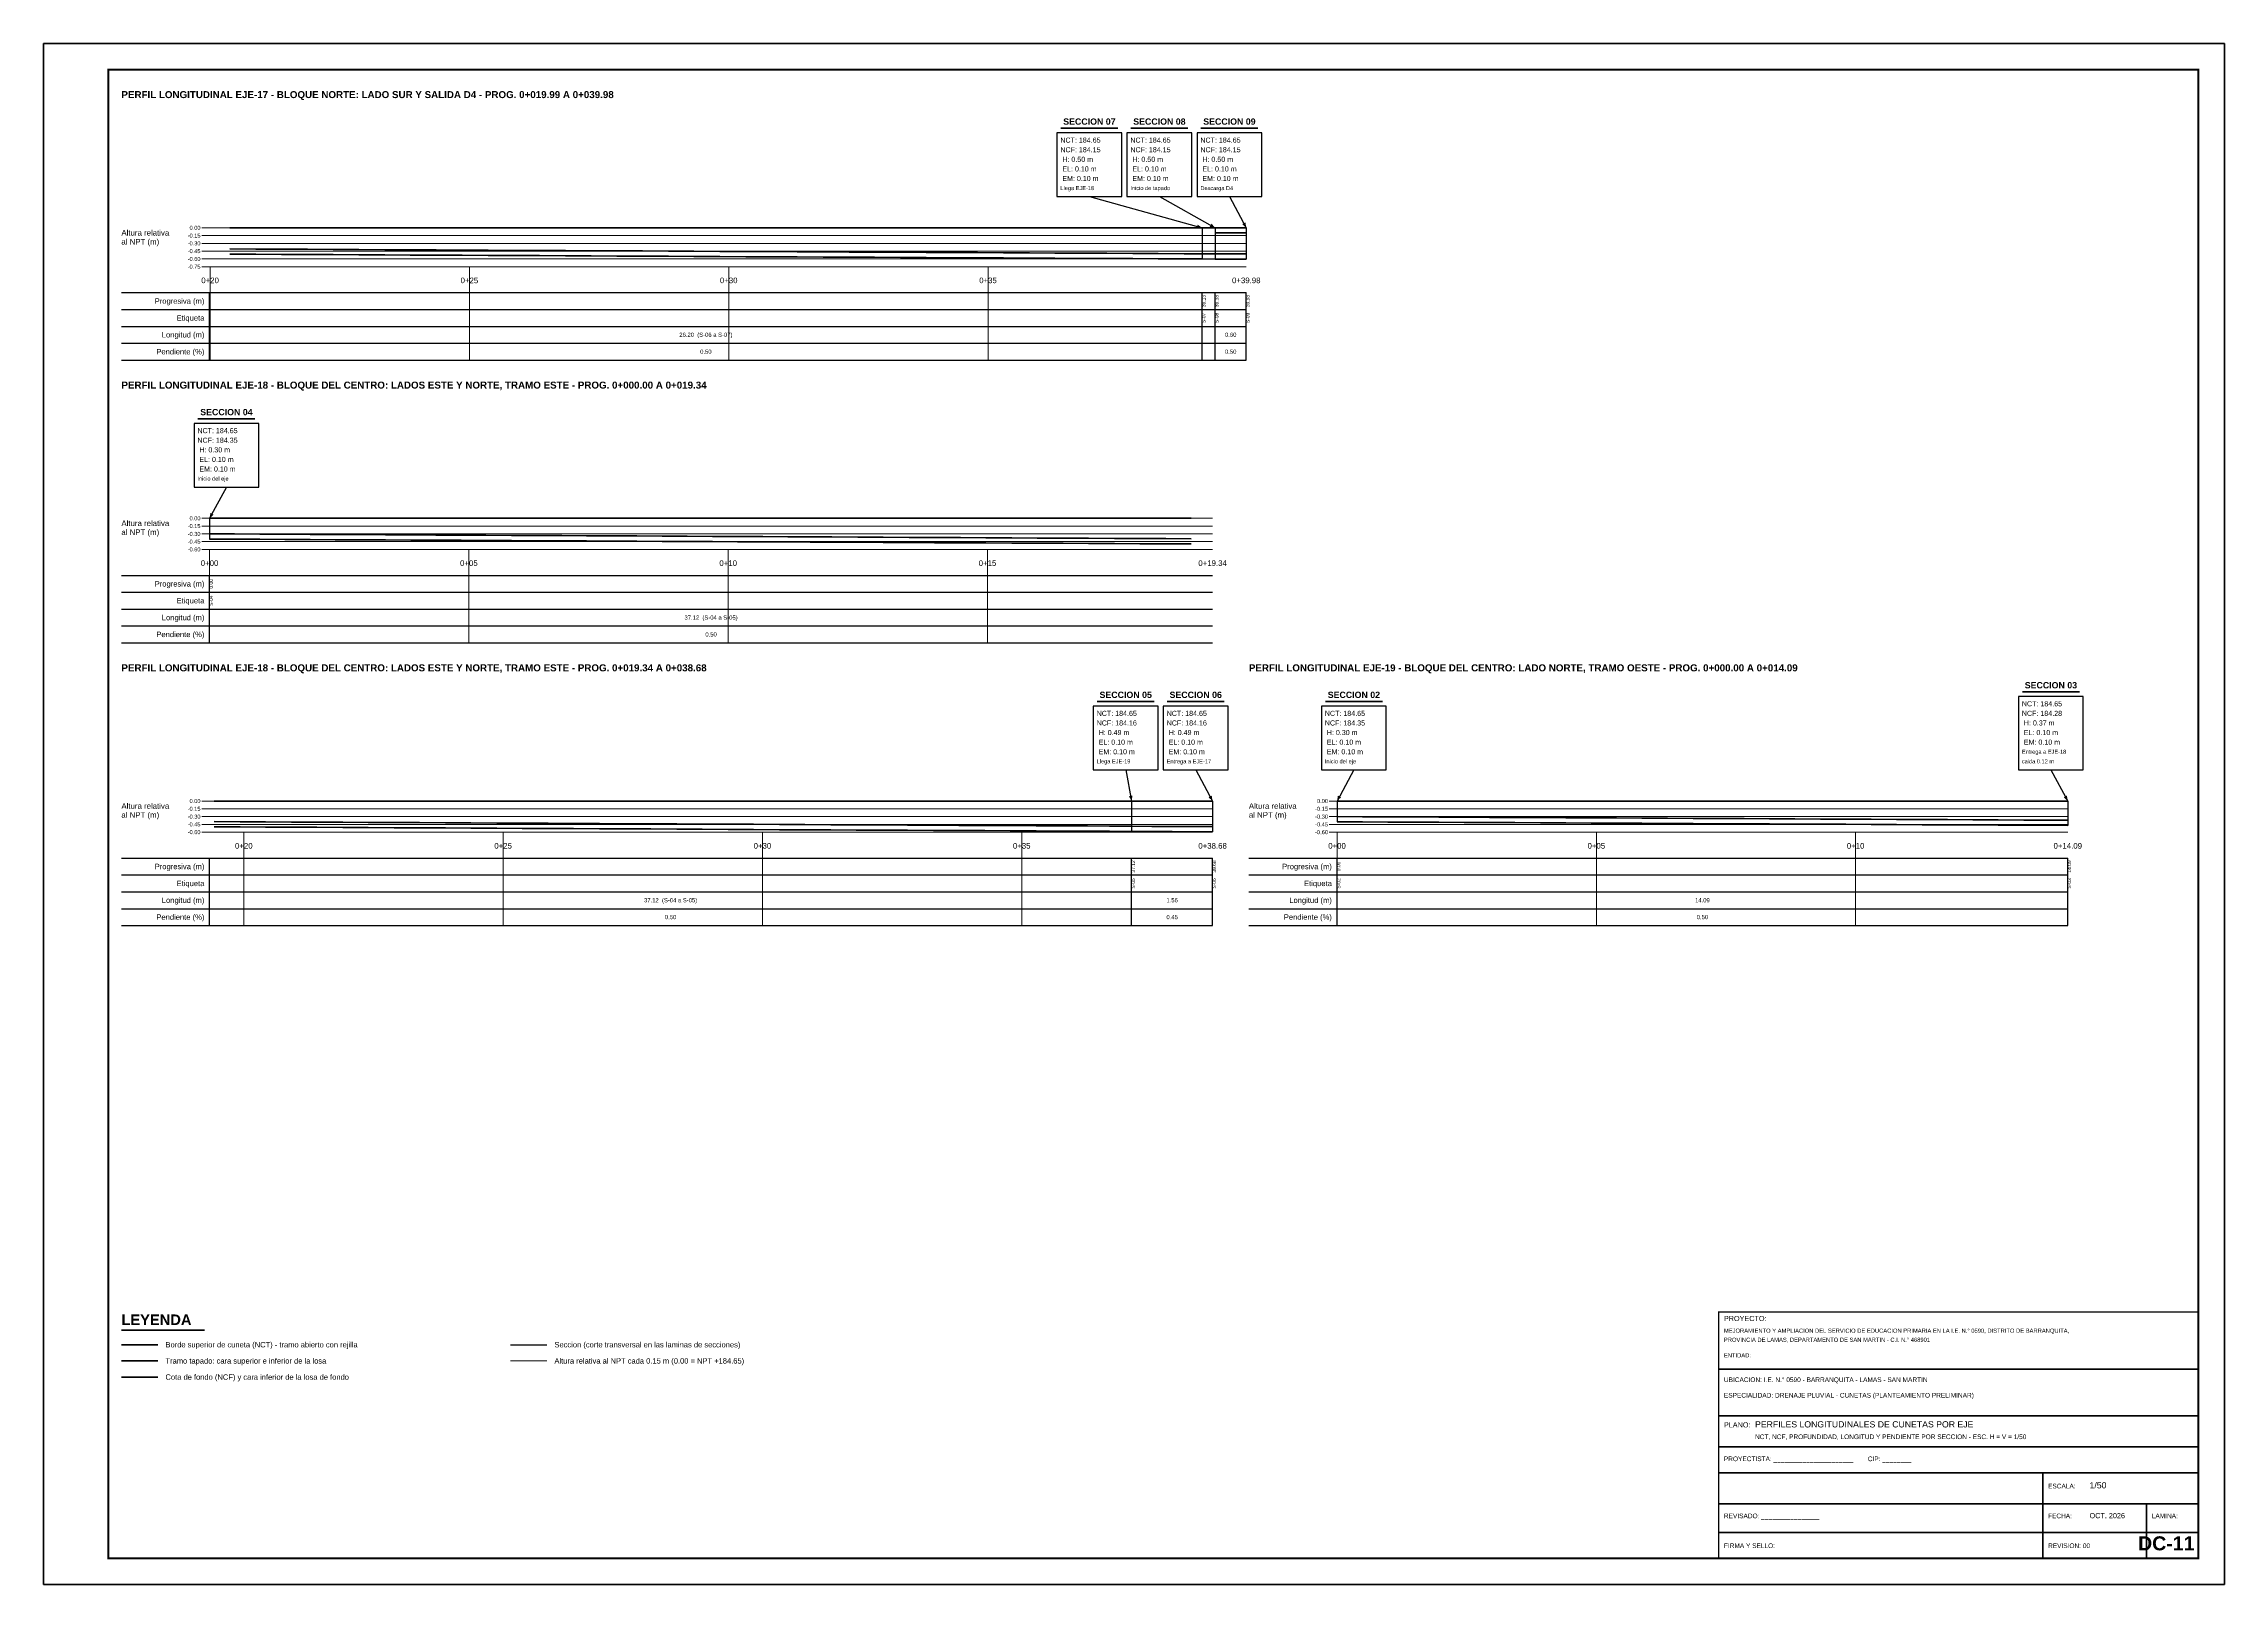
# Model space of a CAD drawing. Header units: metres. Extents: x 354768 to 355417, y 9249536 to 9250102.
# Drawn here: x 355279.11 to 355321.16, y 9249536 to 9249565.7 of the extents above; entities that cross this region are included whole.
import ezdxf
from ezdxf.enums import TextEntityAlignment as Align

# ---------------------------------------------------------------- set-up
doc = ezdxf.new("R2010")
doc.units = ezdxf.units.M
doc.header["$LTSCALE"] = 0.25
for name, color, linetype, lineweight in [('GRILLA', 9, 'CONTINUOUS', 13), ('MARCO', 7, 'CONTINUOUS', 50), ('PERF-FONDO', 6, 'CONTINUOUS', 35), ('PERF-NCT', 5, 'CONTINUOUS', 35), ('PERF-REF', 9, 'CONTINUOUS', 9), ('PERF-SECCION', 1, 'CONTINUOUS', 25), ('PERF-TAPA', 3, 'CONTINUOUS', 35), ('ROTULO', 7, 'CONTINUOUS', 35), ('TITULOS', 160, 'CONTINUOUS', 35)]:
    doc.layers.add(name, color=color, linetype=linetype, lineweight=lineweight)
for name, color, linetype in [('GUITARRA', 8, 'CONTINUOUS'), ('LEYENDA', 7, 'CONTINUOUS'), ('PERF-CAJA', 7, 'CONTINUOUS'), ('ROTULO-TEXTO', 7, 'CONTINUOUS'), ('TEXTOS', 7, 'CONTINUOUS')]:
    doc.layers.add(name, color=color, linetype=linetype)
doc.styles.get("Standard").update_dxf_attribs({"font": 'arial.ttf'})
doc.styles.add('TITULOS', font='arialbd.ttf')

msp = doc.modelspace()

# ---------------------------------------------------------------- linework, layer by layer
at = {"layer": 'GRILLA'}
for p, q in [((355282.315, 9249561.4), (355282.315, 9249559.6)), ((355287.315, 9249561.4), (355287.315, 9249559.6)), ((355292.315, 9249561.4), (355292.315, 9249559.6)), ((355297.315, 9249561.4), (355297.315, 9249559.6)), ((355282.305, 9249555.95), (355282.305, 9249554.15)), ((355287.305, 9249555.95), (355287.305, 9249554.15)), ((355292.305, 9249555.95), (355292.305, 9249554.15)), ((355297.305, 9249555.95), (355297.305, 9249554.15)), ((355282.965, 9249550.5), (355282.965, 9249548.7)), ((355287.965, 9249550.5), (355287.965, 9249548.7)), ((355292.965, 9249550.5), (355292.965, 9249548.7)), ((355297.965, 9249550.5), (355297.965, 9249548.7)), ((355304.045, 9249550.5), (355304.045, 9249548.7)), ((355309.045, 9249550.5), (355309.045, 9249548.7)), ((355314.045, 9249550.5), (355314.045, 9249548.7))]:
    msp.add_line(p, q, dxfattribs=at)
at = {"layer": 'GUITARRA'}
for p, q in [((355280.605, 9249560.9), (355302.295, 9249560.9)), ((355282.305, 9249559.6), (355282.305, 9249560.9)), ((355301.445, 9249559.6), (355301.445, 9249560.9)), ((355301.695, 9249559.6), (355301.695, 9249560.9)), ((355302.295, 9249559.6), (355302.295, 9249560.9)), ((355280.605, 9249560.575), (355302.295, 9249560.575)), ((355280.605, 9249560.25), (355302.295, 9249560.25)), ((355280.605, 9249559.925), (355302.295, 9249559.925)), ((355280.605, 9249559.6), (355302.295, 9249559.6)), ((355280.605, 9249555.45), (355301.645, 9249555.45)), ((355282.305, 9249554.15), (355282.305, 9249555.45)), ((355282.305, 9249554.15), (355282.305, 9249555.45)), ((355280.605, 9249555.125), (355301.645, 9249555.125)), ((355280.605, 9249554.8), (355301.645, 9249554.8)), ((355280.605, 9249554.475), (355301.645, 9249554.475)), ((355280.605, 9249554.15), (355301.645, 9249554.15)), ((355280.605, 9249550), (355301.645, 9249550)), ((355282.305, 9249548.7), (355282.305, 9249550)), ((355300.085, 9249548.7), (355300.085, 9249550)), ((355301.645, 9249548.7), (355301.645, 9249550)), ((355302.345, 9249550), (355318.135, 9249550)), ((355304.045, 9249548.7), (355304.045, 9249550)), ((355304.045, 9249548.7), (355304.045, 9249550)), ((355318.135, 9249548.7), (355318.135, 9249550)), ((355280.605, 9249549.675), (355301.645, 9249549.675)), ((355280.605, 9249549.35), (355301.645, 9249549.35)), ((355302.345, 9249549.675), (355318.135, 9249549.675)), ((355302.345, 9249549.35), (355318.135, 9249549.35)), ((355280.605, 9249549.025), (355301.645, 9249549.025)), ((355302.345, 9249549.025), (355318.135, 9249549.025)), ((355280.605, 9249548.7), (355301.645, 9249548.7)), ((355302.345, 9249548.7), (355318.135, 9249548.7))]:
    msp.add_line(p, q, dxfattribs=at)
at = {"layer": 'MARCO'}
msp.add_lwpolyline([(355279.105, 9249536), (355321.155, 9249536), (355321.155, 9249565.7), (355279.105, 9249565.7)], close=True, dxfattribs=at)
at = {"layer": 'MARCO', "const_width": 0.04}
msp.add_lwpolyline([(355280.355, 9249536.5), (355320.655, 9249536.5), (355320.655, 9249565.2), (355280.355, 9249565.2)], close=True, dxfattribs=at)
at = {"layer": 'PERF-CAJA'}
for p, q in [((355299.27, 9249562.75), (355301.445, 9249562.15)), ((355300.62, 9249562.75), (355301.695, 9249562.15)), ((355301.97, 9249562.75), (355302.295, 9249562.15)), ((355282.63, 9249557.15), (355282.305, 9249556.55)), ((355299.97, 9249551.7), (355300.085, 9249551.1)), ((355301.32, 9249551.7), (355301.645, 9249551.1)), ((355304.37, 9249551.7), (355304.045, 9249551.1)), ((355317.81, 9249551.7), (355318.135, 9249551.1))]:
    msp.add_line(p, q, dxfattribs=at)
for points in [[(355298.645, 9249562.75), (355299.895, 9249562.75), (355299.895, 9249563.98), (355298.645, 9249563.98)], [(355299.995, 9249562.75), (355301.245, 9249562.75), (355301.245, 9249563.98), (355299.995, 9249563.98)], [(355301.345, 9249562.75), (355302.595, 9249562.75), (355302.595, 9249563.98), (355301.345, 9249563.98)], [(355282.005, 9249557.15), (355283.255, 9249557.15), (355283.255, 9249558.38), (355282.005, 9249558.38)], [(355317.185, 9249551.7), (355318.435, 9249551.7), (355318.435, 9249553.115), (355317.185, 9249553.115)], [(355299.345, 9249551.7), (355300.595, 9249551.7), (355300.595, 9249552.93), (355299.345, 9249552.93)], [(355300.695, 9249551.7), (355301.945, 9249551.7), (355301.945, 9249552.93), (355300.695, 9249552.93)], [(355303.745, 9249551.7), (355304.995, 9249551.7), (355304.995, 9249552.93), (355303.745, 9249552.93)]]:
    msp.add_lwpolyline(points, close=True, dxfattribs=at)
for points in [[(355301.445, 9249562.15), (355301.358, 9249562.21), (355301.339, 9249562.143)], [(355301.695, 9249562.15), (355301.625, 9249562.229), (355301.591, 9249562.168)], [(355302.295, 9249562.15), (355302.278, 9249562.255), (355302.217, 9249562.221)], [(355282.305, 9249556.55), (355282.383, 9249556.621), (355282.322, 9249556.655)], [(355300.085, 9249551.1), (355300.101, 9249551.205), (355300.032, 9249551.192)], [(355301.645, 9249551.1), (355301.628, 9249551.205), (355301.567, 9249551.171)], [(355304.045, 9249551.1), (355304.123, 9249551.171), (355304.062, 9249551.205)], [(355318.135, 9249551.1), (355318.118, 9249551.205), (355318.057, 9249551.171)]]:
    msp.add_solid(points, dxfattribs=at)
at = {"layer": 'PERF-FONDO'}
msp.add_line((355280.605, 9249539.996), (355281.305, 9249539.996), dxfattribs=at)
for points in [[(355282.695, 9249561.743), (355283.195, 9249561.74), (355283.695, 9249561.738), (355284.195, 9249561.735), (355284.685, 9249561.733), (355285.185, 9249561.73), (355285.685, 9249561.728), (355286.175, 9249561.725), (355286.675, 9249561.723), (355287.175, 9249561.72), (355287.675, 9249561.718), (355288.165, 9249561.715), (355288.665, 9249561.713), (355289.165, 9249561.711), (355289.665, 9249561.708), (355290.155, 9249561.706), (355290.655, 9249561.703), (355291.155, 9249561.701), (355291.645, 9249561.698), (355292.145, 9249561.696), (355292.645, 9249561.693), (355293.145, 9249561.691), (355293.635, 9249561.688), (355294.135, 9249561.686), (355294.635, 9249561.683), (355295.125, 9249561.681), (355295.625, 9249561.678), (355296.125, 9249561.676), (355296.625, 9249561.673), (355297.115, 9249561.671), (355297.615, 9249561.668), (355298.115, 9249561.666), (355298.605, 9249561.663), (355299.105, 9249561.661), (355299.605, 9249561.658), (355300.105, 9249561.656), (355300.595, 9249561.653), (355301.095, 9249561.651), (355301.445, 9249561.649), (355301.695, 9249561.648), (355301.995, 9249561.646), (355302.295, 9249561.645)], [(355282.695, 9249561.643), (355283.195, 9249561.64), (355283.695, 9249561.638), (355284.195, 9249561.635), (355284.685, 9249561.633), (355285.185, 9249561.63), (355285.685, 9249561.628), (355286.175, 9249561.625), (355286.675, 9249561.623), (355287.175, 9249561.62), (355287.675, 9249561.618), (355288.165, 9249561.615), (355288.665, 9249561.613), (355289.165, 9249561.611), (355289.665, 9249561.608), (355290.155, 9249561.606), (355290.655, 9249561.603), (355291.155, 9249561.601), (355291.645, 9249561.598), (355292.145, 9249561.596), (355292.645, 9249561.593), (355293.145, 9249561.591), (355293.635, 9249561.588), (355294.135, 9249561.586), (355294.635, 9249561.583), (355295.125, 9249561.581), (355295.625, 9249561.578), (355296.125, 9249561.576), (355296.625, 9249561.573), (355297.115, 9249561.571), (355297.615, 9249561.568), (355298.115, 9249561.566), (355298.605, 9249561.563), (355299.105, 9249561.561), (355299.605, 9249561.558), (355300.105, 9249561.556), (355300.595, 9249561.553), (355301.095, 9249561.551), (355301.445, 9249561.549), (355301.695, 9249561.548), (355301.995, 9249561.546), (355302.295, 9249561.545)], [(355282.305, 9249556.25), (355282.785, 9249556.248), (355283.275, 9249556.245), (355283.755, 9249556.243), (355284.245, 9249556.24), (355284.725, 9249556.238), (355285.215, 9249556.235), (355285.695, 9249556.233), (355286.185, 9249556.231), (355286.665, 9249556.228), (355287.155, 9249556.226), (355287.635, 9249556.223), (355288.125, 9249556.221), (355288.605, 9249556.218), (355289.095, 9249556.216), (355289.575, 9249556.214), (355290.065, 9249556.211), (355290.545, 9249556.209), (355291.035, 9249556.206), (355291.515, 9249556.204), (355292.005, 9249556.202), (355292.485, 9249556.199), (355292.975, 9249556.197), (355293.455, 9249556.194), (355293.885, 9249556.192), (355294.305, 9249556.19), (355294.805, 9249556.188), (355295.295, 9249556.185), (355295.795, 9249556.183), (355296.285, 9249556.18), (355296.785, 9249556.178), (355297.275, 9249556.175), (355297.775, 9249556.173), (355298.265, 9249556.17), (355298.765, 9249556.168), (355299.255, 9249556.165), (355299.755, 9249556.163), (355300.245, 9249556.16), (355300.745, 9249556.158), (355301.235, 9249556.155)], [(355282.305, 9249556.15), (355282.785, 9249556.148), (355283.275, 9249556.145), (355283.755, 9249556.143), (355284.245, 9249556.14), (355284.725, 9249556.138), (355285.215, 9249556.135), (355285.695, 9249556.133), (355286.185, 9249556.131), (355286.665, 9249556.128), (355287.155, 9249556.126), (355287.635, 9249556.123), (355288.125, 9249556.121), (355288.605, 9249556.118), (355289.095, 9249556.116), (355289.575, 9249556.114), (355290.065, 9249556.111), (355290.545, 9249556.109), (355291.035, 9249556.106), (355291.515, 9249556.104), (355292.005, 9249556.102), (355292.485, 9249556.099), (355292.975, 9249556.097), (355293.455, 9249556.094), (355293.885, 9249556.092), (355294.305, 9249556.09), (355294.805, 9249556.088), (355295.295, 9249556.085), (355295.795, 9249556.083), (355296.285, 9249556.08), (355296.785, 9249556.078), (355297.275, 9249556.075), (355297.775, 9249556.073), (355298.265, 9249556.07), (355298.765, 9249556.068), (355299.255, 9249556.065), (355299.755, 9249556.063), (355300.245, 9249556.06), (355300.745, 9249556.058), (355301.235, 9249556.055)], [(355282.395, 9249550.703), (355282.895, 9249550.7), (355283.385, 9249550.698), (355283.885, 9249550.695), (355284.375, 9249550.693), (355284.875, 9249550.69), (355285.365, 9249550.688), (355285.865, 9249550.686), (355286.355, 9249550.683), (355286.855, 9249550.681), (355287.345, 9249550.678), (355287.845, 9249550.676), (355288.335, 9249550.673), (355288.835, 9249550.671), (355289.325, 9249550.668), (355289.825, 9249550.666), (355290.315, 9249550.663), (355290.815, 9249550.661), (355291.315, 9249550.658), (355291.805, 9249550.656), (355292.305, 9249550.653), (355292.795, 9249550.651), (355293.295, 9249550.648), (355293.785, 9249550.646), (355294.285, 9249550.643), (355294.775, 9249550.641), (355295.275, 9249550.638), (355295.765, 9249550.636), (355296.265, 9249550.634), (355296.755, 9249550.631), (355297.255, 9249550.629), (355297.745, 9249550.626), (355298.245, 9249550.624), (355298.745, 9249550.621), (355299.235, 9249550.619), (355299.655, 9249550.617), (355300.085, 9249550.614), (355300.475, 9249550.612), (355300.865, 9249550.611), (355301.255, 9249550.609), (355301.645, 9249550.607)], [(355282.395, 9249550.603), (355282.895, 9249550.6), (355283.385, 9249550.598), (355283.885, 9249550.595), (355284.375, 9249550.593), (355284.875, 9249550.59), (355285.365, 9249550.588), (355285.865, 9249550.586), (355286.355, 9249550.583), (355286.855, 9249550.581), (355287.345, 9249550.578), (355287.845, 9249550.576), (355288.335, 9249550.573), (355288.835, 9249550.571), (355289.325, 9249550.568), (355289.825, 9249550.566), (355290.315, 9249550.563), (355290.815, 9249550.561), (355291.315, 9249550.558), (355291.805, 9249550.556), (355292.305, 9249550.553), (355292.795, 9249550.551), (355293.295, 9249550.548), (355293.785, 9249550.546), (355294.285, 9249550.543), (355294.775, 9249550.541), (355295.275, 9249550.538), (355295.765, 9249550.536), (355296.265, 9249550.534), (355296.755, 9249550.531), (355297.255, 9249550.529), (355297.745, 9249550.526), (355298.245, 9249550.524), (355298.745, 9249550.521), (355299.235, 9249550.519), (355299.655, 9249550.517), (355300.085, 9249550.514), (355300.475, 9249550.512), (355300.865, 9249550.511), (355301.255, 9249550.509), (355301.645, 9249550.507)], [(355304.045, 9249550.8), (355304.535, 9249550.798), (355305.025, 9249550.795), (355305.515, 9249550.793), (355306.005, 9249550.79), (355306.495, 9249550.788), (355306.985, 9249550.785), (355307.475, 9249550.783), (355307.965, 9249550.78), (355308.455, 9249550.778), (355308.945, 9249550.775), (355309.435, 9249550.773), (355309.925, 9249550.771), (355310.415, 9249550.768), (355310.915, 9249550.766), (355311.405, 9249550.763), (355311.895, 9249550.761), (355312.385, 9249550.758), (355312.875, 9249550.756), (355313.365, 9249550.753), (355313.855, 9249550.751), (355314.345, 9249550.749), (355314.835, 9249550.746), (355315.325, 9249550.744), (355315.815, 9249550.741), (355316.305, 9249550.739), (355316.795, 9249550.736), (355317.285, 9249550.734), (355317.705, 9249550.732), (355318.135, 9249550.73)], [(355304.045, 9249550.7), (355304.535, 9249550.698), (355305.025, 9249550.695), (355305.515, 9249550.693), (355306.005, 9249550.69), (355306.495, 9249550.688), (355306.985, 9249550.685), (355307.475, 9249550.683), (355307.965, 9249550.68), (355308.455, 9249550.678), (355308.945, 9249550.675), (355309.435, 9249550.673), (355309.925, 9249550.671), (355310.415, 9249550.668), (355310.915, 9249550.666), (355311.405, 9249550.663), (355311.895, 9249550.661), (355312.385, 9249550.658), (355312.875, 9249550.656), (355313.365, 9249550.653), (355313.855, 9249550.651), (355314.345, 9249550.649), (355314.835, 9249550.646), (355315.325, 9249550.644), (355315.815, 9249550.641), (355316.305, 9249550.639), (355316.795, 9249550.636), (355317.285, 9249550.634), (355317.705, 9249550.632), (355318.135, 9249550.63)]]:
    msp.add_lwpolyline(points, dxfattribs=at)
at = {"layer": 'PERF-NCT'}
msp.add_line((355280.605, 9249540.62), (355281.305, 9249540.62), dxfattribs=at)
for points in [[(355282.695, 9249562.15), (355283.195, 9249562.15), (355283.695, 9249562.15), (355284.195, 9249562.15), (355284.685, 9249562.15), (355285.185, 9249562.15), (355285.685, 9249562.15), (355286.175, 9249562.15), (355286.675, 9249562.15), (355287.175, 9249562.15), (355287.675, 9249562.15), (355288.165, 9249562.15), (355288.665, 9249562.15), (355289.165, 9249562.15), (355289.665, 9249562.15), (355290.155, 9249562.15), (355290.655, 9249562.15), (355291.155, 9249562.15), (355291.645, 9249562.15), (355292.145, 9249562.15), (355292.645, 9249562.15), (355293.145, 9249562.15), (355293.635, 9249562.15), (355294.135, 9249562.15), (355294.635, 9249562.15), (355295.125, 9249562.15), (355295.625, 9249562.15), (355296.125, 9249562.15), (355296.625, 9249562.15), (355297.115, 9249562.15), (355297.615, 9249562.15), (355298.115, 9249562.15), (355298.605, 9249562.15), (355299.105, 9249562.15), (355299.605, 9249562.15), (355300.105, 9249562.15), (355300.595, 9249562.15), (355301.095, 9249562.15), (355301.445, 9249562.15), (355301.695, 9249562.15)], [(355282.305, 9249556.55), (355282.785, 9249556.55), (355283.275, 9249556.55), (355283.755, 9249556.55), (355284.245, 9249556.55), (355284.725, 9249556.55), (355285.215, 9249556.55), (355285.695, 9249556.55), (355286.185, 9249556.55), (355286.665, 9249556.55), (355287.155, 9249556.55), (355287.635, 9249556.55), (355288.125, 9249556.55), (355288.605, 9249556.55), (355289.095, 9249556.55), (355289.575, 9249556.55), (355290.065, 9249556.55), (355290.545, 9249556.55), (355291.035, 9249556.55), (355291.515, 9249556.55), (355292.005, 9249556.55), (355292.485, 9249556.55), (355292.975, 9249556.55), (355293.455, 9249556.55), (355293.885, 9249556.55), (355294.305, 9249556.55), (355294.805, 9249556.55), (355295.295, 9249556.55), (355295.795, 9249556.55), (355296.285, 9249556.55), (355296.785, 9249556.55), (355297.275, 9249556.55), (355297.775, 9249556.55), (355298.265, 9249556.55), (355298.765, 9249556.55), (355299.255, 9249556.55), (355299.755, 9249556.55), (355300.245, 9249556.55), (355300.745, 9249556.55), (355301.235, 9249556.55)], [(355282.395, 9249551.1), (355282.895, 9249551.1), (355283.385, 9249551.1), (355283.885, 9249551.1), (355284.375, 9249551.1), (355284.875, 9249551.1), (355285.365, 9249551.1), (355285.865, 9249551.1), (355286.355, 9249551.1), (355286.855, 9249551.1), (355287.345, 9249551.1), (355287.845, 9249551.1), (355288.335, 9249551.1), (355288.835, 9249551.1), (355289.325, 9249551.1), (355289.825, 9249551.1), (355290.315, 9249551.1), (355290.815, 9249551.1), (355291.315, 9249551.1), (355291.805, 9249551.1), (355292.305, 9249551.1), (355292.795, 9249551.1), (355293.295, 9249551.1), (355293.785, 9249551.1), (355294.285, 9249551.1), (355294.775, 9249551.1), (355295.275, 9249551.1), (355295.765, 9249551.1), (355296.265, 9249551.1), (355296.755, 9249551.1), (355297.255, 9249551.1), (355297.745, 9249551.1), (355298.245, 9249551.1), (355298.745, 9249551.1), (355299.235, 9249551.1), (355299.655, 9249551.1), (355300.085, 9249551.1), (355300.475, 9249551.1), (355300.865, 9249551.1), (355301.255, 9249551.1), (355301.645, 9249551.1)], [(355304.045, 9249551.1), (355304.535, 9249551.1), (355305.025, 9249551.1), (355305.515, 9249551.1), (355306.005, 9249551.1), (355306.495, 9249551.1), (355306.985, 9249551.1), (355307.475, 9249551.1), (355307.965, 9249551.1), (355308.455, 9249551.1), (355308.945, 9249551.1), (355309.435, 9249551.1), (355309.925, 9249551.1), (355310.415, 9249551.1), (355310.915, 9249551.1), (355311.405, 9249551.1), (355311.895, 9249551.1), (355312.385, 9249551.1), (355312.875, 9249551.1), (355313.365, 9249551.1), (355313.855, 9249551.1), (355314.345, 9249551.1), (355314.835, 9249551.1), (355315.325, 9249551.1), (355315.815, 9249551.1), (355316.305, 9249551.1), (355316.795, 9249551.1), (355317.285, 9249551.1), (355317.705, 9249551.1), (355318.135, 9249551.1)]]:
    msp.add_lwpolyline(points, dxfattribs=at)
at = {"layer": 'PERF-REF'}
for p, q in [((355282.155, 9249562.15), (355302.295, 9249562.15)), ((355282.155, 9249562), (355302.295, 9249562)), ((355282.155, 9249561.85), (355302.295, 9249561.85)), ((355282.155, 9249561.7), (355302.295, 9249561.7)), ((355282.155, 9249561.55), (355302.295, 9249561.55)), ((355282.155, 9249561.4), (355302.295, 9249561.4)), ((355282.155, 9249556.55), (355301.645, 9249556.55)), ((355282.155, 9249556.4), (355301.645, 9249556.4)), ((355282.155, 9249556.25), (355301.645, 9249556.25)), ((355282.155, 9249556.1), (355301.645, 9249556.1)), ((355282.155, 9249555.95), (355301.645, 9249555.95)), ((355282.155, 9249551.1), (355301.645, 9249551.1)), ((355303.895, 9249551.1), (355318.135, 9249551.1)), ((355282.155, 9249550.95), (355301.645, 9249550.95)), ((355282.155, 9249550.8), (355301.645, 9249550.8)), ((355282.155, 9249550.65), (355301.645, 9249550.65)), ((355303.895, 9249550.95), (355318.135, 9249550.95)), ((355303.895, 9249550.8), (355318.135, 9249550.8)), ((355303.895, 9249550.65), (355318.135, 9249550.65)), ((355282.155, 9249550.5), (355301.645, 9249550.5)), ((355303.895, 9249550.5), (355318.135, 9249550.5)), ((355288.105, 9249540.308), (355288.805, 9249540.308))]:
    msp.add_line(p, q, dxfattribs=at)
at = {"layer": 'PERF-SECCION'}
for p, q in [((355301.445, 9249562.15), (355301.445, 9249561.549)), ((355301.695, 9249562.15), (355301.695, 9249561.548)), ((355302.295, 9249562.15), (355302.295, 9249561.545)), ((355282.305, 9249556.55), (355282.305, 9249556.15)), ((355300.085, 9249551.1), (355300.085, 9249550.514)), ((355301.645, 9249551.1), (355301.645, 9249550.507)), ((355304.045, 9249551.1), (355304.045, 9249550.7)), ((355318.135, 9249551.1), (355318.135, 9249550.63)), ((355288.105, 9249540.62), (355288.805, 9249540.62))]:
    msp.add_line(p, q, dxfattribs=at)
at = {"layer": 'PERF-TAPA'}
msp.add_line((355280.605, 9249540.308), (355281.305, 9249540.308), dxfattribs=at)
for points in [[(355301.695, 9249562.15), (355301.995, 9249562.15), (355302.295, 9249562.15)], [(355301.695, 9249562.05), (355301.995, 9249562.05), (355302.295, 9249562.05)]]:
    msp.add_lwpolyline(points, dxfattribs=at)
at = {"layer": 'ROTULO'}
for p, q in [((355311.405, 9249540.15), (355320.655, 9249540.15)), ((355311.405, 9249539.25), (355320.655, 9249539.25)), ((355311.405, 9249538.65), (355320.655, 9249538.65)), ((355311.405, 9249538.15), (355320.655, 9249538.15)), ((355317.655, 9249538.15), (355317.655, 9249536.5)), ((355311.405, 9249537.55), (355320.655, 9249537.55)), ((355319.655, 9249537.55), (355319.655, 9249536.5)), ((355311.405, 9249537), (355320.655, 9249537))]:
    msp.add_line(p, q, dxfattribs=at)
at = {"layer": 'ROTULO', "const_width": 0.025}
msp.add_lwpolyline([(355311.405, 9249536.5), (355320.655, 9249536.5), (355320.655, 9249541.25), (355311.405, 9249541.25)], close=True, dxfattribs=at)
at = {"layer": 'TITULOS'}
for p, q in [((355298.72, 9249564.07), (355299.82, 9249564.07)), ((355300.07, 9249564.07), (355301.17, 9249564.07)), ((355301.42, 9249564.07), (355302.52, 9249564.07)), ((355282.08, 9249558.47), (355283.18, 9249558.47)), ((355317.26, 9249553.205), (355318.36, 9249553.205)), ((355299.42, 9249553.02), (355300.52, 9249553.02)), ((355300.77, 9249553.02), (355301.87, 9249553.02)), ((355303.82, 9249553.02), (355304.92, 9249553.02)), ((355280.605, 9249540.9), (355282.205, 9249540.9))]:
    msp.add_line(p, q, dxfattribs=at)

# ---------------------------------------------------------------- texts
at = {"layer": 'LEYENDA'}
for s, p in [('Borde superior de cuneta (NCT) - tramo abierto con rejilla', (355281.455, 9249540.62)), ('Seccion (corte transversal en las laminas de secciones)', (355288.955, 9249540.62)), ('Tramo tapado: cara superior e inferior de la losa', (355281.455, 9249540.308)), ('Cota de fondo (NCF) y cara inferior de la losa de fondo', (355281.455, 9249539.996)), ('Altura relativa al NPT cada 0.15 m (0.00 = NPT +184.65)', (355288.955, 9249540.308))]:
    msp.add_text(s, height=0.104, dxfattribs=at).set_placement(p, align=Align.MIDDLE_LEFT)
at = {"layer": 'ROTULO-TEXTO'}
for s, height, p in [('MEJORAMIENTO Y AMPLIACION DEL SERVICIO DE EDUCACION PRIMARIA EN LA I.E. N.° 0590, DISTRITO DE BARRANQUITA,', 0.08, (355311.505, 9249540.85)), ('PROYECTO:', 0.1, (355311.505, 9249541.075)), ('PROVINCIA DE LAMAS, DEPARTAMENTO DE SAN MARTIN - C.I. N.° 468901', 0.08, (355311.505, 9249540.675)), ('ENTIDAD:', 0.08, (355311.505, 9249540.375)), ('UBICACION: I.E. N.° 0590 - BARRANQUITA - LAMAS - SAN MARTIN', 0.09, (355311.505, 9249539.9)), ('ESPECIALIDAD: DRENAJE PLUVIAL - CUNETAS (PLANTEAMIENTO PRELIMINAR)', 0.09, (355311.505, 9249539.6)), ('PLANO:', 0.1, (355311.505, 9249539.025)), ('NCT, NCF, PROFUNDIDAD, LONGITUD Y PENDIENTE POR SECCION - ESC. H = V = 1/50', 0.09, (355312.105, 9249538.8)), ('PERFILES LONGITUDINALES DE CUNETAS POR EJE', 0.12, (355312.105, 9249539.025)), ('PROYECTISTA: ______________________        CIP: ________', 0.09, (355311.505, 9249538.375)), ('ESCALA:', 0.09, (355317.755, 9249537.85)), ('1/50', 0.12, (355318.555, 9249537.85)), ('REVISADO: ________________', 0.09, (355311.505, 9249537.275)), ('FECHA:', 0.09, (355317.755, 9249537.275)), ('OCT. 2026', 0.1, (355318.555, 9249537.275)), ('LAMINA:', 0.09, (355319.755, 9249537.275)), ('FIRMA Y SELLO:', 0.09, (355311.505, 9249536.7)), ('REVISION: 00', 0.09, (355317.755, 9249536.7))]:
    msp.add_text(s, height=height, dxfattribs=at).set_placement(p)
at = {"layer": 'TEXTOS'}
for s, height, p in [('NCT: 184.65', 0.09788, (355298.71, 9249563.84)), ('NCF: 184.15', 0.09788, (355298.71, 9249563.655)), ('NCT: 184.65', 0.09788, (355300.06, 9249563.84)), ('NCF: 184.15', 0.09788, (355300.06, 9249563.655)), ('NCT: 184.65', 0.09788, (355301.41, 9249563.84)), ('NCF: 184.15', 0.09788, (355301.41, 9249563.655)), (' H: 0.50 m', 0.0979, (355298.71, 9249563.47)), (' EL: 0.10 m', 0.09788, (355298.71, 9249563.285)), (' H: 0.50 m', 0.0979, (355300.06, 9249563.47)), (' EL: 0.10 m', 0.09788, (355300.06, 9249563.285)), (' H: 0.50 m', 0.0979, (355301.41, 9249563.47)), (' EL: 0.10 m', 0.09788, (355301.41, 9249563.285)), ('Llega EJE-18', 0.07762, (355298.71, 9249562.915)), (' EM: 0.10 m', 0.09788, (355298.71, 9249563.1)), ('Inicio de tapado', 0.07762, (355300.06, 9249562.915)), (' EM: 0.10 m', 0.09788, (355300.06, 9249563.1)), ('Descarga D4', 0.07762, (355301.41, 9249562.915)), (' EM: 0.10 m', 0.09788, (355301.41, 9249563.1)), ('NCT: 184.65', 0.09788, (355282.07, 9249558.24)), ('NCF: 184.35', 0.09788, (355282.07, 9249558.055)), (' H: 0.30 m', 0.0979, (355282.07, 9249557.87)), (' EL: 0.10 m', 0.09788, (355282.07, 9249557.685)), ('Inicio del eje', 0.07762, (355282.07, 9249557.315)), (' EM: 0.10 m', 0.09788, (355282.07, 9249557.5)), ('NCT: 184.65', 0.09788, (355299.41, 9249552.79)), ('NCF: 184.16', 0.09788, (355299.41, 9249552.605)), ('NCT: 184.65', 0.09788, (355300.76, 9249552.79)), ('NCF: 184.16', 0.09788, (355300.76, 9249552.605)), ('NCT: 184.65', 0.09788, (355303.81, 9249552.79)), ('NCF: 184.35', 0.09788, (355303.81, 9249552.605)), ('NCT: 184.65', 0.09788, (355317.25, 9249552.975)), ('NCF: 184.28', 0.09788, (355317.25, 9249552.79)), (' H: 0.37 m', 0.0979, (355317.25, 9249552.605)), (' H: 0.49 m', 0.0979, (355299.41, 9249552.42)), (' EL: 0.10 m', 0.09788, (355299.41, 9249552.235)), (' H: 0.49 m', 0.0979, (355300.76, 9249552.42)), (' EL: 0.10 m', 0.09788, (355300.76, 9249552.235)), (' H: 0.30 m', 0.0979, (355303.81, 9249552.42)), (' EL: 0.10 m', 0.09788, (355303.81, 9249552.235)), (' EL: 0.10 m', 0.09788, (355317.25, 9249552.42)), (' EM: 0.10 m', 0.09788, (355317.25, 9249552.235)), ('Llega EJE-19', 0.07762, (355299.41, 9249551.865)), (' EM: 0.10 m', 0.09788, (355299.41, 9249552.05)), ('Entrega a EJE-17', 0.07762, (355300.76, 9249551.865)), (' EM: 0.10 m', 0.09788, (355300.76, 9249552.05)), ('Inicio del eje', 0.07762, (355303.81, 9249551.865)), (' EM: 0.10 m', 0.09788, (355303.81, 9249552.05)), ('caida 0.12 m', 0.07762, (355317.25, 9249551.865)), ('Entrega a EJE-18', 0.07762, (355317.25, 9249552.05))]:
    msp.add_text(s, height=height, dxfattribs=at).set_placement(p, align=Align.MIDDLE_LEFT)
for s, p in [('Altura relativa', (355280.605, 9249562)), ('al NPT (m)', (355280.605, 9249561.827)), ('Altura relativa', (355280.605, 9249556.4)), ('al NPT (m)', (355280.605, 9249556.227)), ('Altura relativa', (355280.605, 9249550.95)), ('Altura relativa', (355302.345, 9249550.95)), ('al NPT (m)', (355280.605, 9249550.777)), ('al NPT (m)', (355302.345, 9249550.777))]:
    msp.add_text(s, height=0.108, dxfattribs=at).set_placement(p)
for s, height, p in [('-0.15', 0.0776, (355282.13, 9249562)), ('0.00', 0.0776, (355282.13, 9249562.15)), ('-0.30', 0.0776, (355282.13, 9249561.85)), ('-0.45', 0.0776, (355282.13, 9249561.7)), ('-0.60', 0.0776, (355282.13, 9249561.55)), ('-0.75', 0.0776, (355282.13, 9249561.4)), ('Progresiva (m)', 0.10463, (355282.205, 9249560.738)), ('Etiqueta', 0.1046, (355282.205, 9249560.412)), ('Pendiente (%)', 0.10463, (355282.205, 9249559.762)), ('Longitud (m)', 0.10463, (355282.205, 9249560.088)), ('-0.15', 0.0776, (355282.13, 9249556.4)), ('0.00', 0.0776, (355282.13, 9249556.55)), ('-0.30', 0.0776, (355282.13, 9249556.25)), ('-0.45', 0.0776, (355282.13, 9249556.1)), ('-0.60', 0.0776, (355282.13, 9249555.95)), ('Progresiva (m)', 0.10463, (355282.205, 9249555.287)), ('Etiqueta', 0.1046, (355282.205, 9249554.963)), ('Pendiente (%)', 0.10463, (355282.205, 9249554.312)), ('Longitud (m)', 0.10463, (355282.205, 9249554.637)), ('-0.15', 0.0776, (355282.13, 9249550.95)), ('0.00', 0.0776, (355282.13, 9249551.1)), ('-0.15', 0.0776, (355303.87, 9249550.95)), ('0.00', 0.0776, (355303.87, 9249551.1)), ('-0.30', 0.0776, (355282.13, 9249550.8)), ('-0.45', 0.0776, (355282.13, 9249550.65)), ('-0.60', 0.0776, (355282.13, 9249550.5)), ('-0.30', 0.0776, (355303.87, 9249550.8)), ('-0.45', 0.0776, (355303.87, 9249550.65)), ('-0.60', 0.0776, (355303.87, 9249550.5)), ('Progresiva (m)', 0.10463, (355282.205, 9249549.838)), ('Progresiva (m)', 0.10463, (355303.945, 9249549.838)), ('Etiqueta', 0.1046, (355282.205, 9249549.512)), ('Etiqueta', 0.1046, (355303.945, 9249549.512)), ('Pendiente (%)', 0.10463, (355282.205, 9249548.863)), ('Longitud (m)', 0.10463, (355282.205, 9249549.188)), ('Pendiente (%)', 0.10463, (355303.945, 9249548.863)), ('Longitud (m)', 0.10463, (355303.945, 9249549.188))]:
    msp.add_text(s, height=height, dxfattribs=at).set_placement(p, align=Align.MIDDLE_RIGHT)
for s, p in [('0+20', (355282.315, 9249561.05)), ('0+25', (355287.315, 9249561.05)), ('0+30', (355292.315, 9249561.05)), ('0+35', (355297.315, 9249561.05)), ('0+39.98', (355302.295, 9249561.05)), ('0+00', (355282.305, 9249555.6)), ('0+05', (355287.305, 9249555.6)), ('0+10', (355292.305, 9249555.6)), ('0+15', (355297.305, 9249555.6)), ('0+19.34', (355301.645, 9249555.6)), ('0+20', (355282.965, 9249550.15)), ('0+25', (355287.965, 9249550.15)), ('0+30', (355292.965, 9249550.15)), ('0+35', (355297.965, 9249550.15)), ('0+38.68', (355301.645, 9249550.15)), ('0+00', (355304.045, 9249550.15)), ('0+05', (355309.045, 9249550.15)), ('0+10', (355314.045, 9249550.15)), ('0+14.09', (355318.135, 9249550.15))]:
    msp.add_text(s, height=0.108, dxfattribs=at).set_placement(p, align=Align.BOTTOM_CENTER)
for s, p in [('39.13', (355301.475, 9249560.738)), ('39.38', (355301.725, 9249560.738)), ('39.98', (355302.325, 9249560.738)), ('S-07', (355301.475, 9249560.412)), ('S-08', (355301.725, 9249560.412)), ('S-09', (355302.325, 9249560.412)), ('0.00', (355282.335, 9249555.287)), ('S-04', (355282.335, 9249554.963)), ('37.12', (355300.115, 9249549.838)), ('38.68', (355301.675, 9249549.838)), ('0.00', (355304.075, 9249549.838)), ('14.09', (355318.165, 9249549.838)), ('S-05', (355300.115, 9249549.512)), ('S-06', (355301.675, 9249549.512)), ('S-02', (355304.075, 9249549.512)), ('S-03', (355318.165, 9249549.512))]:
    msp.add_text(s, height=0.0675, rotation=90, dxfattribs=at).set_placement(p, align=Align.MIDDLE_CENTER)
for s, p in [('26.20  (S-06 a S-07)', (355291.875, 9249560.088)), ('0.50', (355291.875, 9249559.762)), ('0.60', (355301.995, 9249560.088)), ('0.50', (355301.995, 9249559.762)), ('37.12  (S-04 a S-05)', (355291.975, 9249554.637)), ('0.50', (355291.975, 9249554.312)), ('37.12  (S-04 a S-05)', (355291.195, 9249549.188)), ('0.50', (355291.195, 9249548.863)), ('0.45', (355300.865, 9249548.863)), ('1.56', (355300.865, 9249549.188)), ('14.09', (355311.09, 9249549.188)), ('0.50', (355311.09, 9249548.863))]:
    msp.add_text(s, height=0.081, dxfattribs=at).set_placement(p, align=Align.MIDDLE_CENTER)
at = {"layer": 'TITULOS', "style": 'TITULOS'}
for s, height, p in [('PERFIL LONGITUDINAL EJE-17 - BLOQUE NORTE: LADO SUR Y SALIDA D4 - PROG. 0+019.99 A 0+039.98', 0.135, (355280.605, 9249564.65)), ('PERFIL LONGITUDINAL EJE-18 - BLOQUE DEL CENTRO: LADOS ESTE Y NORTE, TRAMO ESTE - PROG. 0+000.00 A 0+019.34', 0.135, (355280.605, 9249559.05)), ('PERFIL LONGITUDINAL EJE-18 - BLOQUE DEL CENTRO: LADOS ESTE Y NORTE, TRAMO ESTE - PROG. 0+019.34 A 0+038.68', 0.135, (355280.605, 9249553.6)), ('PERFIL LONGITUDINAL EJE-19 - BLOQUE DEL CENTRO: LADO NORTE, TRAMO OESTE - PROG. 0+000.00 A 0+014.09', 0.135, (355302.345, 9249553.6)), ('LEYENDA', 0.2025, (355280.605, 9249541))]:
    msp.add_text(s, height=height, dxfattribs=at).set_placement(p)
for s, p in [('SECCION 07', (355299.27, 9249564.1)), ('SECCION 08', (355300.62, 9249564.1)), ('SECCION 09', (355301.97, 9249564.1)), ('SECCION 04', (355282.63, 9249558.5)), ('SECCION 05', (355299.97, 9249553.05)), ('SECCION 06', (355301.32, 9249553.05)), ('SECCION 02', (355304.37, 9249553.05)), ('SECCION 03', (355317.81, 9249553.235))]:
    msp.add_text(s, height=0.1215, dxfattribs=at).set_placement(p, align=Align.BOTTOM_CENTER)
msp.add_text('DC-11', height=0.27, dxfattribs=at).set_placement((355320.58, 9249536.575), align=Align.BOTTOM_RIGHT)

doc.saveas('drawing.dxf')
